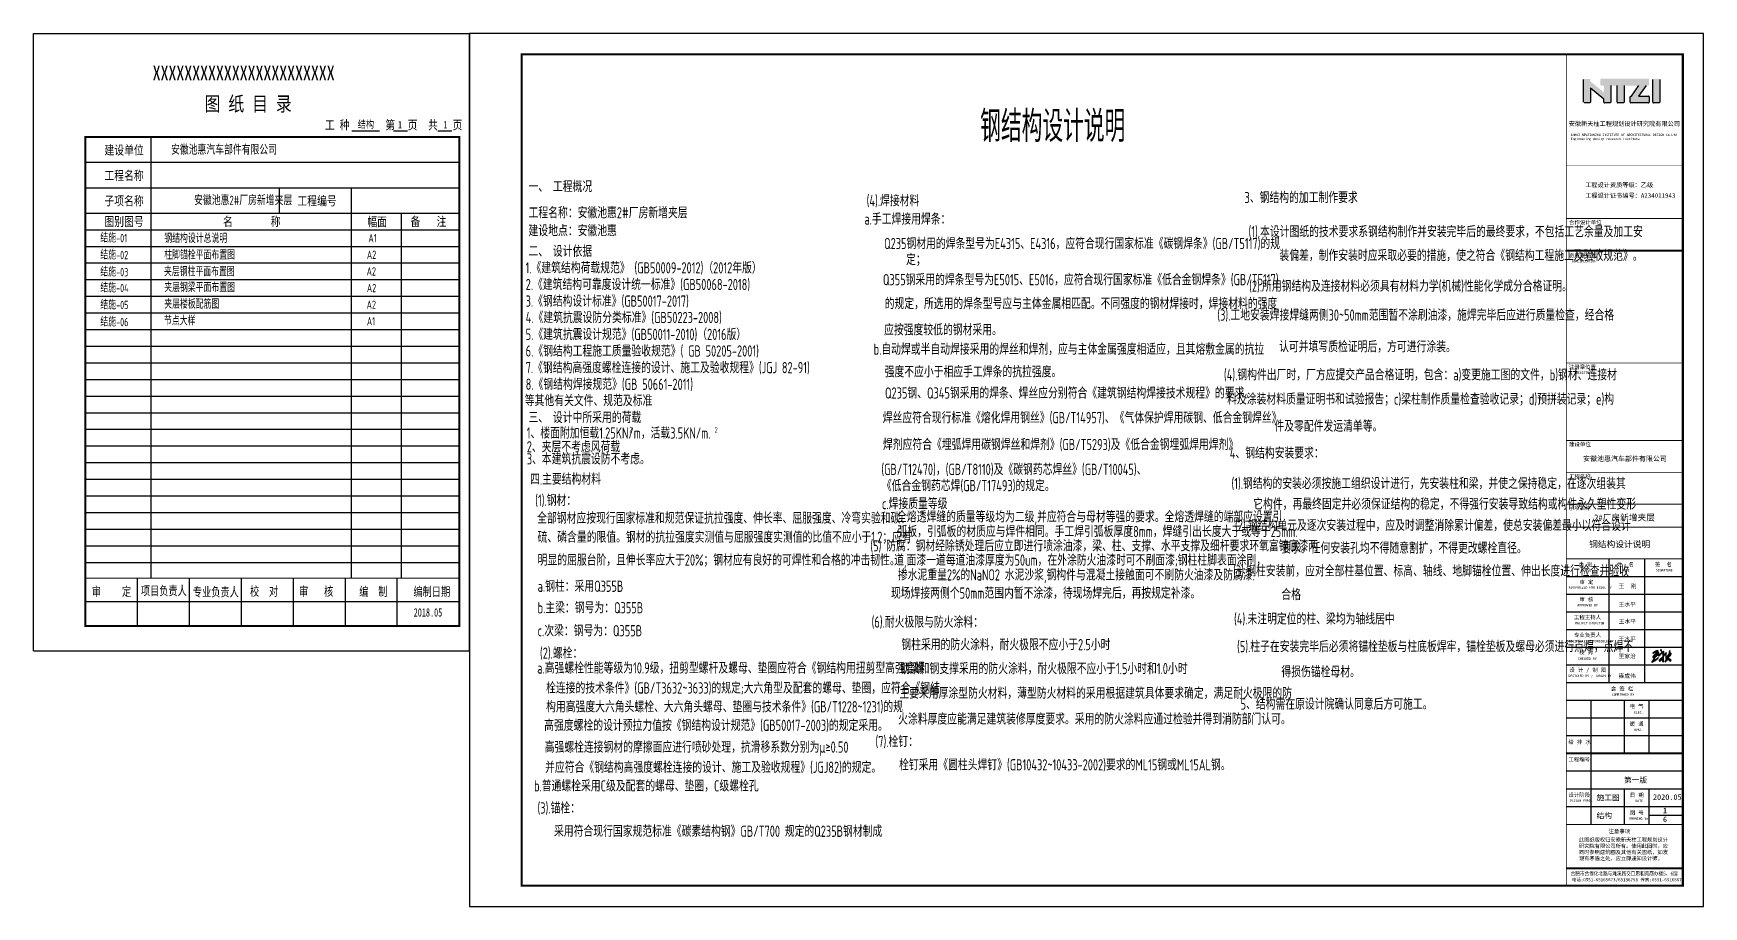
# Model space of a CAD drawing. Extents: x -32169 to 443031, y -120117 to 204739.
# Drawn here: x -32169 to 48231, y -13517 to 28483 of the extents above; entities that cross this region are included whole.
import ezdxf
from ezdxf.enums import TextEntityAlignment as Align

# ---------------------------------------------------------------- set-up
doc = ezdxf.new("R2010")
doc.units = 0
doc.header["$LTSCALE"] = 1000
doc.layers.get('0').update_dxf_attribs({"linetype": 'CONTINUOUS'})
for name, color, linetype in [('46', 7, 'CONTINUOUS'), ('PUB_TEXT', 7, 'CONTINUOUS'), ('PUB_TITLE', 3, 'CONTINUOUS'), ('图框', 82, 'CONTINUOUS'), ('标注', 3, 'CONTINUOUS')]:
    doc.layers.add(name, color=color, linetype=linetype)
doc.styles.add('-宋体', font='', dxfattribs={"width": 0.8})
doc.styles.add('HZS', font='romanc.shx', dxfattribs={"bigfont": 'hztxt.shx'})
doc.styles.add('ST64S', font='romans.shx', dxfattribs={"width": 0.68, "bigfont": 'ST64S.shx'})
doc.styles.add('TQ', font='')
doc.styles.add('TSSD', font='tssdeng.shx', dxfattribs={"width": 0.7, "bigfont": 'tssdchn.shx'})
doc.styles.add('TSSD_Dimension', font='Tssdeng.shx', dxfattribs={"width": 0.7, "bigfont": 'hztxt.shx'})
doc.styles.add('图框', font='')
doc.styles.get('-宋体').set_extended_font_data('SimSun')
doc.styles.get('TQ').set_extended_font_data('SimSun')
doc.styles.get('图框').set_extended_font_data('SimSun')

msp = doc.modelspace()

# ---------------------------------------------------------------- texts
at = {"color": 7, "style": 'TSSD', "width": 0.7}
for s, height, p in [('一、 工程概况', 540, (-8334.86826, 20847.82814)), ('3、钢结构的加工制作要求', 540, (26131.45965, 20319.31345)), ('工程名称：安徽池惠2#厂房新增夹层', 540, (-8334.86826, 19588.46948)), ('(4).焊接材料', 540, (7940.15512, 20170.03212)), ('建设地点：安徽池惠', 540, (-8334.86826, 18726.12921)), ('a.手工焊接用焊条：', 540, (7833.74682, 19286.20338)), ('Q235钢材用的焊条型号为E4315、E4316，应符合现行国家标准《碳钢焊条》(GB/T5117)的规', 540, (8780.8989, 18106.31232)), ('(1).本设计图纸的技术要求系钢结构制作并安装完毕后的最终要求，不包括工艺余量及加工安', 540, (26323.66562, 18677.08832)), ('二、 设计依据', 540, (-8334.86826, 17737.4948)), ('定；', 540, (9840.16928, 17337.66441)), ('装偏差，制作安装时应采取必要的措施，使之符合《钢结构工程施工及验收规范》。', 540, (27810.69286, 17534.55477)), ('1.《建筑结构荷载规范》 (GB50009-2012)（2012年版）', 540, (-8478.17521, 16937.4948)), ('Q355钢采用的焊条型号为E5015、E5016，应符合现行国家标准《低合金钢焊条》(GB/T5117)', 540, (8724.56135, 16369.24875)), ('2.《建筑结构可靠度设计统一标准》(GB50068-2018)', 540, (-8472.36826, 16137.4948)), ('(2).所用钢结构及连接材料必须具有材料力学(机械)性能化学成分合格证明。', 540, (26353.41487, 16061.1017)), ('3.《钢结构设计标准》(GB50017-2017)', 540, (-8472.36826, 15337.4948)), ('的规定，所选用的焊条型号应与主体金属相匹配。不同强度的钢材焊接时，焊接材料的强度', 540, (8808.56664, 15219.40986)), ('4.《建筑抗震设防分类标准》(GB50223-2008)', 540, (-8472.36826, 14548.82531)), ('应按强度较低的钢材采用。', 540, (8780.89263, 13956.98041)), ('(3).工地安装焊接焊缝两侧30~50mm范围暂不涂刷油漆，施焊完毕后应进行质量检查，经合格', 540, (24823.10261, 14667.14659)), ('5.《建筑抗震设计规范》(GB50011-2010)（2016版）', 540, (-8472.36826, 13737.4948)), ('认可并填写质检证明后，方可进行涂装。', 540, (27797.61315, 13145.13495)), ('6.《钢结构工程施工质量验收规范》( GB 50205-2001)', 540, (-8472.36826, 12937.4948)), ('b.自动焊或半自动焊接采用的焊丝和焊剂，应与主体金属强度相适应，且其熔敷金属的抗拉', 540, (8277.25545, 13025.31586)), ('7.《钢结构高强度螺栓连接的设计、施工及验收规程》(JGJ 82-91)', 540, (-8472.36826, 12137.4948)), ('强度不应小于相应手工焊条的抗拉强度。', 540, (8806.1026, 11937.73106)), ('(4).钢构件出厂时，厂方应提交产品合格证明，包含：a)变更施工图的文件，b)钢材、连接材', 540, (25139.79563, 11793.81042)), ('8.《钢结构焊接规范》(GB 50661-2011)', 540, (-8472.36826, 11337.4948)), ('Q235钢、Q345钢采用的焊条、焊丝应分别符合《建筑钢结构焊接技术规程》的要求。', 540, (8824.80998, 10918.0149)), ('等其他有关文件、规范及标准', 540, (-8516.77469, 10552.36052)), ('料及涂装材料质量证明书和试验报告；c)梁柱制作质量检查验收记录；d)预拼装记录；e)构', 540, (25295.01161, 10624.21641)), ('三、 设计中所采用的荷载', 540, (-8334.86826, 9737.4948)), ('焊丝应符合现行标准《熔化焊用钢丝》(GB/T14957)、《气体保护焊用碳钢、低合金钢焊丝》', 540, (8716.37695, 9731.27185)), ('件及零配件发运清单等。', 540, (27571.8086, 9324.88139)), ('1、楼面附加恒载1.25KN/m，活载3.5KN/m.', 540, (-8419.70614, 8991.59192)), ('2、夹层不考虑风荷载', 540, (-8419.70614, 8330.80102)), ('2', 270, (-3482.30835, 9288.8439)), ('2', 270, (625.34169, 9273.04309)), ('焊剂应符合《埋弧焊用碳钢焊丝和焊剂》(GB/T5293)及《低合金钢埋弧焊用焊剂》', 540, (8727.37835, 8440.08336)), ('3、本建筑抗震设防不考虑。', 540, (-8419.70614, 7747.43237)), ('4、钢结构安装要求：', 540, (25422.59375, 8031.61694)), ('四.主要结构材料', 540, (-8262.17195, 6773.25822)), ('(GB/T12470)，(GB/T8110)及《碳钢药芯焊丝》(GB/T10045)、', 540, (8649.56191, 7244.4779)), ('《低合金钢药芯焊(GB/T17493)的规定。', 540, (8675.68325, 6461.58899)), ('(1).钢结构的安装必须按施工组织设计进行，先安装柱和梁，并使之保持稳定，在逐次组装其', 540, (25502.03489, 6566.2804)), ('(1).钢材：', 540, (-8014.60204, 5754.83726)), ('c.焊接质量等级', 540, (8678.69618, 5595.02415)), ('它构件，再最终固定并必须保证结构的稳定，不得强行安装导致结构或构件永久塑性变形', 540, (26549.51556, 5575.89531)), ('全部钢材应按现行国家标准和规范保证抗拉强度、伸长率、屈服强度、冷弯实验和碳、', 540, (-7919.25899, 4899.34139)), ('全熔透焊缝的质量等级均为二级,并应符合与母材等强的要求。全熔透焊缝的端部应设置引 ', 540, (9404.45618, 4962.57707)), ('弧板，引弧板的材质应与焊件相同。手工焊引弧板厚度8mm，焊缝引出长度大于或等于25mm.', 540, (9427.46561, 4256.64559)), ('(2).钢结构单元及逐次安装过程中，应及时调整消除累计偏差，使总安装偏差最小以符合设计', 540, (25673.45183, 4550.16226)), ('硫、磷含量的限值。钢材的抗拉强度实测值与屈服强度实测值的比值不应小于1.2；应有', 540, (-7898.47117, 3982.03925)), ('(5) 防腐：钢材经除锈处理后应立即进行喷涂油漆，梁、柱、支撑、水平支撑及细杆要求环氧富锌底漆两', 540, (8117.50221, 3563.38781)), ('要求。任何安装孔均不得随意割扩，不得更改螺栓直径。', 540, (27905.39516, 3461.18825)), ('明显的屈服台阶，且伸长率应大于20%；钢材应有良好的可焊性和合格的冲击韧性。', 540, (-7898.47117, 2882.71014)), ('     道,面漆一道每道油漆厚度为50um，在外涂防火油漆时可不刷面漆;钢柱柱脚表面涂刷，', 540, (8117.50221, 2878.75074)), ('掺水泥重量2%%%的NaNO\x8e2 水泥沙浆,钢构件与混凝土接触面可不刷防火油漆及防腐漆.', 540, (9444.19293, 2167.52954)), ('(3).钢柱安装前，应对全部柱基位置、标高、轴线、地脚锚栓位置、伸出长度进行检查并验收', 540, (25583.76429, 2359.22848)), ('a.钢柱：采用Q355B', 540, (-7898.47117, 1621.28024)), ('现场焊接两侧个50mm范围内暂不涂漆，待现场焊完后，再按规定补漆。', 540, (9112.17618, 1292.97898)), ('合格', 540, (27905.39516, 1221.91995)), ('b.主梁：钢号为：Q355B', 540, (-7898.47117, 588.6332)), ('c.次梁：钢号为：Q355B', 540, (-7898.47117, -517.87971)), ('(6).耐火极限与防火涂料：', 540, (8178.39096, -101.09737)), ('(4).未注明定位的柱、梁均为轴线居中', 540, (25626.82822, 49.26425)), ('钢柱采用的防火涂料，耐火极限不应小于2.5小时', 540, (9612.74103, -1186.38894)), ('(5).柱子在安装完毕后必须将锚栓垫板与柱底板焊牢，锚栓垫板及螺母必须进行点焊，点焊不', 540, (25771.2714, -1279.68787)), ('(2).螺栓：', 540, (-7785.37823, -1593.08936)), ('a.高强螺栓性能等级为10.9级，扭剪型螺杆及螺母、垫圈应符合《钢结构用扭剪型高强度螺', 540, (-7916.15144, -2310.92475)), ('钢梁和钢支撑采用的防火涂料，耐火极限不应小于1.5小时和1.0小时', 540, (9548.60931, -2339.11004)), ('得损伤锚栓母材。', 540, (27905.39516, -2493.45957)), ('栓连接的技术条件》(GB/T3632~3633)的规定;大六角型及配套的螺母、垫圈，应符合《钢结', 540, (-7490.76626, -3272.38426)), ('主要采用厚涂型防火材料，薄型防火材料的采用根据建筑具体要求确定，满足耐火极限的防', 540, (9517.91962, -3521.96943)), ('构用高强度大六角头螺栓、大六角头螺母、垫圈与技术条件》(GB/T1228~1231)的规', 540, (-7490.76626, -4175.03591)), ('5、结构需在原设计院确认同意后方可施工。', 540, (25941.32993, -4043.38306)), ('高强度螺栓的设计预拉力值按《钢结构设计规范》(GB50017-2003)的规定采用。', 540, (-7579.93088, -5068.67388)), ('火涂料厚度应能满足建筑装修厚度要求。采用的防火涂料应通过检验并得到消防部门认可。', 540, (9457.98225, -4764.82306)), ('高强螺栓连接钢材的摩擦面应进行喷砂处理，抗滑移系数分别为μ≥0.50', 540, (-7558.967, -6116.06774)), ('(7).栓钉：', 540, (8366.51653, -5847.10179)), ('栓钉采用《圆柱头焊钉》(GB10432~10433-2002)要求的ML15钢或ML15AL钢。', 540, (9499.11227, -6967.41626)), ('并应符合《钢结构高强度螺栓连接的设计、施工及验收规程》(JGJ82)的规定。', 540, (-7538.34002, -7086.22668)), ('b.普通螺栓采用C级及配套的螺母、垫圈，C级螺栓孔', 540, (-8069.92314, -7981.84338)), ('(3).锚栓：', 540, (-7904.49637, -9044.22449)), ('采用符合现行国家规范标准《碳素结构钢》GB/T700 规定的Q235B钢材制成', 540, (-7108.61979, -10163.1315))]:
    msp.add_text(s, height=height, dxfattribs=at).set_placement(p)
at = {"layer": '46', "linetype": 'Continuous', "style": 'TQ'}
for s, height, p in [('安徽池惠汽车部件有限公司', 239.9986394, (44446.32871, 7911.66957, 0)), ('2#厂房新增夹层', 299.998299, (44426.7278, 5045.38701, 0))]:
    msp.add_text(s, height=height, rotation=359.9964428966, dxfattribs=at).set_placement(p, align=Align.CENTER)
for s, height, p in [('钢结构设计说明', 299.998299, (42718.94338, 3761.77021, 0)), ('第一版', 264.323723, (44399.81257, -7562.43022, 0)), ('施工图', 264.323723, (43081.47798, -8408.3138, 0)), ('2020.05', 264.323723, (45792.54034, -8382.64938, 0)), ('1', 264.32372, (46274.45263, -9024.08418, 0)), ('结构', 264.323723, (43081.42452, -9269.3552, 0)), ('6', 264.32372, (46274.4259, -9454.60487, 0))]:
    msp.add_text(s, height=height, rotation=359.9964428966, dxfattribs=at).set_placement(p)
at = {"layer": 'PUB_TEXT', "style": 'TSSD_Dimension', "width": 0.7}
for s, height, p in [('安徽池惠汽车部件有限公司', 450, (-25543.58437, 22655.08614)), ('安徽池惠2#厂房新增夹层', 450, (-24433.63027, 20225.64248)), ('结施-01', 400, (-28945.72654, 18436.89617)), ('钢结构设计总说明', 400, (-25868.57786, 18412.29968)), ('A1', 400, (-16043.65428, 18436.89617)), ('结施-02', 400, (-28945.72654, 17621.46801)), ('柱脚锚栓平面布置图', 400, (-25868.57786, 17612.29968)), ('A2', 400, (-16118.06366, 17636.89617)), ('结施-03', 400, (-28945.72654, 16800.26136)), ('夹层钢柱平面布置图', 400, (-25882.01903, 16812.29968)), ('A2', 400, (-16129.47774, 16836.89617)), ('结施-04', 400, (-28945.72654, 16036.89617)), ('夹层钢梁平面布置图', 400, (-25868.57786, 16048.80597)), ('A2', 400, (-16118.06366, 16036.89617)), ('结施-05', 400, (-28945.72654, 15221.46801)), ('夹层楼板配筋图', 400, (-25868.57786, 15248.80597)), ('A2', 400, (-16129.47774, 15236.89617)), ('结施-06', 400, (-28945.72654, 14400.26136)), ('节点大样', 400, (-25882.01903, 14448.80597)), ('A1', 400, (-16118.06366, 14436.89617))]:
    msp.add_text(s, height=height, dxfattribs=at).set_placement(p)
at = {"layer": 'PUB_TEXT', "style": 'TQ'}
for s, height, p in [('王  刚', 197.998878, (44136.88404, 1801.69597, 0)), ('王水平', 197.998878, (44136.82942, 921.95449, 0)), ('王水平', 197.998878, (44142.86818, 107.22263, 0)), ('王水平', 197.998878, (44136.61569, -740.18506, 0)), ('王家治', 197.998878, (44136.72743, -1570.46106, 0)), ('雍成伟', 197.998878, (44136.61569, -2520.81217, 0)), (' 工程编号', 186.99894, (41574.26183, -6527.14846, 0)), (' 设计阶段', 186.99894, (41574.15567, -8237.14988, 0)), ('日 期', 186.99894, (44680.44936, -8247.88651, 0)), ('     DESIGN PHASE', 114.7493495, (41350.55182, -8467.94975, 0)), ('         DATE', 114.7493495, (44137.70707, -8487.05076, 0)), ('     DRAWING No.', 114.7493495, (44207.6865, -9337.30831, 0)), ('图 号', 186.99894, (44680.39709, -9089.82553, 0)), ('注意事项', 186.99894, (43650.39003, -9990.59699, 0)), ('电话:0551-65165673/65136758 传真:0551-65165673', 152.9991326, (41890.91005, -12299.16152, -27.82327))]:
    msp.add_text(s, height=height, rotation=359.9964428966, dxfattribs=at).set_placement(p)
at = {"layer": 'PUB_TEXT', "color": 7, "style": '-宋体', "width": 0.6}
msp.add_text('2018.05', height=400, dxfattribs=at).set_placement((-13862.06508, 432.93937))
at = {"layer": 'PUB_TEXT', "style": 'TQ', "width": 0.85}
msp.add_text('合肥市合作化北路与濉溪路交口思和苑商办楼5、6层 ', height=186.9989399, rotation=359.9964428966, dxfattribs=at).set_placement((41832.05963, -12020.98691, -27.82327))
at = {"layer": 'PUB_TEXT', "char_height": 212.4987953, "attachment_point": 1, "rotation": 359.9964428964, "style": 'TQ'}
for s, insert in [('安徽新天柱工程规划设计研究院有限公司 ', (41737.01307, 24246.03536, 0)), ('工程设计资质等级：乙级 ', (42532.61822, 21302.21533, 0)), ('工程设计证书编号：A234011943 ', (42532.58655, 20792.21822, 0))]:
    msp.add_mtext(s, dxfattribs=dict(at, insert=insert))
at = {"layer": 'PUB_TEXT', "attachment_point": 1, "rotation": 359.9964428964, "style": 'TQ'}
for s, insert, char_height, width in [('ANHUI NEWTIANZHU INSTITUTE OF ARCHITECTURAL DESIGN Co.Ltd\\PEngineering design research institute', (41835.21196, 23660.82477, 0), 114.7493495, 5257.3240822), ('合作设计单位', (41752.04255, 19488.40108, 0), 186.99894, 1749.2501315), ('资质章位置', (41741.19816, 17886.72915, 0), 186.99894, 2124.9879532), ('GUALIFICATION', (41885.68513, 17584.04702, 0), 114.7493495, 2680.8848017), ('注册章位置', (41740.96999, 12531.13147, 0), 186.99894, 1529.9913263), ('REGISTRY', (42089.51402, 12223.00058, 0), 114.749349, 2399.5363967), ('建设单位', (41751.37963, 8810.41415, 0), 186.99894, 1111.7936971), ('工程名称', (41749.77792, 7272.1671, 0), 186.99894, 1111.7936971), ('子项名称', (41741.53421, 5749.09722, 0), 186.99894, 1111.7936971), ('类 别', (42216.56147, 3035.27387, 0), 186.99894, 1111.7936971), ('CLASS', (42346.42169, 2703.09959, 0), 114.749349, 2399.5363967), ('姓  名', (44061.27795, 3028.25737, 0), 186.99894, 1162.4780233), ('NAME', (44306.23188, 2715.23458, 0), 114.749349, 2399.5363967), ('签  名', (45889.06564, 3035.04587, 0), 186.99894, 1474.0632671), ('SIGNATURE', (45932.22709, 2722.57245, 0), 114.749349, 2399.5363967), ('AUTHORIZED FOR ISSUE BY', (41739.75043, 1891.99759, 0), 114.7493495, 2399.5363967), ('审 定', (42253.63542, 2193.0916, 0), 186.99894, 805.3359101), ('APPROVED BY', (42152.46803, 1038.74666, 0), 114.7493495, 2399.5363967), ('审 核', (42252.01078, 1350.60218, 0), 186.99894, 1427.8477008), ('工程主持人', (41987.26986, 493.89859, 0), 186.99894, 1739.5524818), ('PROJECT DIRECTOR', (42020.72159, 167.68034, 0), 114.7493495, 2399.5363967), ('DISCIPLINE RESPONSIBLE BY', (41650.5915, -694.43994, 0), 114.7493495, 2399.5363967), ('专业负责人', (41986.33859, -359.4361, 0), 186.99894, 1661.5254447), ('CHECKED BY', (42185.82054, -1533.61991, 0), 114.749349, 2399.5363967), ('校 对', (42240.42522, -1196.06695, 0), 186.99894, 2006.1310806), ('DESIGNED BY /  DRAWN BY', (41728.49571, -2364.03607, 0), 114.7493495, 2399.5363967), ('设 计 / 制 图', (41767.2146, -2040.41384, 0), 186.99894, 2576.9487837), ('会 签 栏', (43767.64488, -2946.20466, 0), 186.99894, 2223.5873942), ('COMFIRMED BY', (43814.40106, -3261.44766, 0), 114.7493495, 2399.5363967), ('电 气', (44664.17873, -3784.26584, 0), 186.99894, 2005.9886278), ('暖 通', (44664.12596, -4634.26102, 0), 186.99894, 2005.9886278), ('   ELEC.', (44609.57405, -4121.8188, 0), 114.749349, 2399.5363967), ('给 排 水', (41721.59858, -5505.55923, 0), 186.99894, 2223.5873942), ('   HVAC.', (44609.52174, -4964.37526, 0), 114.749349, 2399.5363967)]:
    msp.add_mtext(s, dxfattribs=dict(at, insert=insert, char_height=char_height, width=width))
at = {"layer": '图框'}
for s, height, style, width, p in [('XXXXXXXXXXXXXXXXXXXXXXX', 700, '-宋体', 0.8, (-26429.84922, 26231.93502)), ('图 纸 目 录', 700, '-宋体', 0.8, (-23929.7988, 24749.75468)), ('工 种', 500, 'HZS', 0.7, (-18137.6344, 23814.59064)), ('结构', 350, '图框', 0.8, (-16554.09977, 23933.10893)), ('第', 500, 'HZS', 0.7, (-15232.5289, 23814.59064)), ('1', 350, '图框', 0.8, (-14622.35547, 23921.43828)), ('页', 500, 'HZS', 0.7, (-14153.21269, 23814.59064)), ('共', 500, 'HZS', 0.7, (-13172.29389, 23814.59064)), ('1', 350, '图框', 0.8, (-12434.81879, 23921.43828)), ('页', 500, 'HZS', 0.7, (-11992.11158, 23814.59064)), ('建设单位', 500, 'HZS', 0.7, (-28750.20989, 22605.31321)), ('工程名称', 500, 'HZS', 0.7, (-28750.20989, 21384.0861)), ('子项名称', 500, 'HZS', 0.7, (-28750.20989, 20162.85899)), ('工程编号', 500, 'HZS', 0.7, (-19460.64132, 20162.85899)), ('图别图号', 500, 'HZS', 0.7, (-28750.20989, 19168.1881)), ('名       称', 500, 'HZS', 0.7, (-23044.4167, 19168.76271)), ('幅面', 500, 'HZS', 0.7, (-16095.61253, 19161.0501)), ('备   注', 500, 'HZS', 0.7, (-14016.8432, 19168.53344)), ('校  对', 500, 'ST64S', 0.68, (-21740.56737, 1378.4926)), ('审   核', 500, 'ST64S', 0.68, (-19379.68659, 1378.49181)), ('编  制', 500, 'ST64S', 0.68, (-16482.23419, 1367.29674)), ('编制日期', 500, 'ST64S', 0.68, (-13875.03707, 1366.56604))]:
    msp.add_text(s, height=height, dxfattribs=dict(at, style=style, width=width)).set_placement(p)
at = {"layer": '图框', "style": 'ST64S', "width": 0.68}
for s, p in [('审    定', (-28412.17446, 1650.75231)), ('项目负责人', (-25889.92263, 1684.736)), ('专业负责人', (-23385.66766, 1627.39437))]:
    msp.add_text(s, height=500, dxfattribs=at).set_placement(p, align=Align.MIDDLE)
at = {"layer": '标注', "style": 'TSSD', "width": 0.7}
msp.add_text('钢结构设计说明', height=1500, dxfattribs=at).set_placement((13409.84278, 23263.65186))

# ---------------------------------------------------------------- blocks, each defined once
blk = doc.blocks.new('ly')
at = {"layer": 'PUB_TEXT', "color": 4, "insert": (-5884, 1715), "char_height": 212, "width": 5144.75, "attachment_point": 1, "style": 'TQ'}
blk.add_mtext('此图纸版权归安徽新天柱工程规划设计研究院有限公司所有。使用此图时，应同时参照建筑图及其他有关图纸，如发现有矛盾之处，应立即通知设计师。', dxfattribs=at)
blk = doc.blocks.new('A$C3EBB42B8')
h = blk.add_hatch(color=256)
h.paths.add_polyline_path([(869, 865), (870, 836), (895, 817), (934, 836), (1060, 930), (1143, 1000), (1248, 1089), (1293, 1134), (1442, 1263), (1502, 1315), (1524, 1334), (1529, 1339), (1549, 1331), (1544, 1305), (1515, 1270), (1510, 1223), (1489, 1172), (1466, 1115), (1465, 1006), (1464, 942), (1463, 831), (1463, 770), (1461, 720), (1446, 688), (1411, 618), (1355, 577), (1326, 558), (1298, 540), (1246, 536), (1160, 454), (1099, 391), (1060, 352), (1020, 291), (990, 243), (986, 210), (993, 168), (1017, 153), (1045, 137), (1098, 151), (1151, 165), (1205, 224), (1240, 261), (1274, 318), (1307, 367), (1349, 431), (1371, 465), (1390, 432), (1382, 346), (1400, 277), (1420, 197), (1436, 136), (1458, 83), (1463, 41), (1489, 16), (1516, 23), (1550, 58), (1553, 336), (1553, 425), (1542, 525), (1542, 651), (1542, 703), (1646, 875), (1779, 1034), (1840, 1108), (1858, 1128), (1849, 1118), (1870, 1084), (1868, 980), (1857, 817), (1852, 747), (1868, 614), (1878, 530), (1884, 481), (1909, 434), (1909, 386), (1859, 288), (1826, 223), (1787, 156), (1761, 108), (1753, 60), (1770, 36), (1801, 32), (1857, 67), (1901, 117), (1911, 173), (2018, 427), (2067, 580), (2149, 791), (2218, 925), (2232, 953), (2240, 860), (2281, 810), (2248, 709), (2179, 583), (2108, 443), (2073, 374), (2078, 284), (2089, 254), (2163, 303), (2205, 331), (2339, 322), (2397, 318), (2446, 291), (2486, 254), (2489, 217), (2412, 233), (2344, 246), (2317, 279), (2344, 246), (2360, 187), (2415, 156), (2459, 131), (2554, 168), (2597, 251), (2539, 322), (2459, 386), (2342, 420), (2268, 411), (2185, 408), (2145, 380), (2172, 476), (2221, 572), (2274, 682), (2310, 781), (2360, 808), (2449, 846), (2481, 875), (2534, 975), (2562, 1027), (2580, 1114), (2573, 1164), (2555, 1176), (2524, 1159), (2471, 1108), (2446, 1063), (2421, 1021), (2372, 968), (2371, 924), (2337, 883), (2318, 887), (2326, 963), (2332, 1065), (2355, 1141), (2366, 1178), (2408, 1218), (2437, 1271), (2446, 1336), (2402, 1294), (2389, 1262), (2399, 1334), (2427, 1395), (2431, 1458), (2423, 1500), (2383, 1516), (2360, 1514), (2355, 1458), (2339, 1378), (2324, 1279), (2309, 1199), (2276, 1115), (2269, 1036), (2229, 1017), (2181, 956), (2135, 878), (2110, 819), (2084, 733), (2054, 660), (2011, 604), (2005, 540), (1994, 491), (1958, 506), (1956, 572), (1953, 658), (1945, 737), (1938, 810), (1926, 922), (1934, 1048), (1936, 1134), (1939, 1226), (1896, 1224), (1836, 1185), (1767, 1085), (1709, 1046), (1640, 950), (1593, 890), (1542, 824), (1525, 872), (1548, 1044), (1576, 1157), (1591, 1288), (1598, 1348), (1623, 1404), (1552, 1415), (1488, 1387), (1445, 1361), (1339, 1280), (1297, 1222), (1196, 1142), (1098, 1061), (1038, 1014), (991, 973), (948, 935), (905, 911)])
h.paths.add_polyline_path([(1155, 1642), (1153, 1605), (1163, 1582), (1173, 1557), (1184, 1533), (1204, 1553), (1221, 1541), (1231, 1517), (1249, 1475), (1246, 1450), (1259, 1441), (1282, 1442), (1298, 1465), (1303, 1517), (1289, 1565), (1276, 1612), (1249, 1642), (1210, 1642), (1169, 1647)])
h.paths.add_polyline_path([(134, 1218), (138, 1192), (179, 1186), (213, 1207), (248, 1229), (297, 1260), (359, 1303), (402, 1328), (430, 1345), (468, 1364), (498, 1379), (538, 1392), (565, 1401), (610, 1428), (642, 1448), (702, 1462), (738, 1462), (774, 1458), (757, 1432), (739, 1406), (720, 1377), (708, 1350), (685, 1296), (642, 1269), (602, 1218), (572, 1180), (534, 1150), (490, 1115), (455, 1056), (413, 1012), (366, 961), (331, 922), (279, 866), (239, 823), (189, 776), (136, 716), (121, 661), (132, 627), (172, 598), (238, 595), (289, 615), (368, 644), (398, 657), (356, 582), (333, 541), (308, 496), (273, 437), (238, 373), (181, 290), (137, 227), (107, 185), (82, 148), (45, 95), (22, 63), (9, 57), (0, 20), (5, 4), (31, 0), (59, 5), (104, 22), (141, 45), (235, 76), (284, 114), (362, 152), (388, 179), (442, 206), (491, 231), (542, 276), (586, 315), (664, 369), (715, 403), (747, 440), (818, 519), (859, 567), (874, 583), (866, 597), (846, 594), (818, 555), (765, 527), (701, 466), (666, 432), (604, 400), (565, 367), (519, 332), (482, 298), (445, 276), (404, 250), (362, 223), (302, 185), (259, 158), (218, 140), (196, 123), (165, 119), (139, 124), (158, 150), (237, 267), (270, 293), (289, 346), (324, 390), (339, 426), (357, 456), (375, 484), (391, 511), (409, 539), (442, 604), (459, 639), (483, 677), (504, 711), (521, 741), (619, 811), (677, 883), (739, 939), (779, 975), (814, 1006), (847, 1036), (892, 1090), (916, 1119), (938, 1179), (935, 1219), (932, 1253), (906, 1265), (862, 1285), (823, 1287), (784, 1289), (745, 1274), (723, 1263), (768, 1327), (799, 1371), (831, 1417), (844, 1482), (849, 1511), (830, 1525), (800, 1527), (734, 1530), (669, 1504), (639, 1501), (570, 1480), (545, 1466), (501, 1452), (476, 1434), (439, 1420), (343, 1370), (319, 1349), (271, 1333), (239, 1304), (204, 1281), (179, 1253), (166, 1238)])
h.paths.add_polyline_path([(755, 1208), (696, 1162), (682, 1126), (648, 1084), (616, 1018), (593, 968), (561, 897), (565, 860), (618, 899), (671, 951), (725, 982), (755, 1036), (817, 1082), (858, 1130), (867, 1188), (870, 1210), (830, 1219), (782, 1229)], flags=16)
h.paths.add_polyline_path([(595, 1140), (545, 1077), (505, 1027), (465, 979), (441, 943), (398, 908), (361, 876), (316, 838), (274, 777), (252, 743), (208, 702), (197, 677), (201, 656), (242, 658), (302, 677), (366, 698), (414, 730), (454, 758), (476, 825), (515, 892), (538, 965), (572, 1029), (597, 1094), (608, 1125)], flags=16)
for points in [[(134, 1218), (138, 1192), (179, 1186), (213, 1207), (248, 1229), (297, 1260), (359, 1303), (402, 1328), (430, 1345), (468, 1364), (498, 1379), (538, 1392), (565, 1401), (610, 1428), (642, 1448), (702, 1462), (738, 1462), (774, 1458), (757, 1432), (739, 1406), (720, 1377), (708, 1350), (685, 1296), (642, 1269), (602, 1218), (572, 1180), (534, 1150), (490, 1115), (455, 1056), (413, 1012), (366, 961), (331, 922), (279, 866), (239, 823), (189, 776), (136, 716), (121, 661), (132, 627), (172, 598), (238, 595), (289, 615), (368, 644), (398, 657), (356, 582), (333, 541), (308, 496), (273, 437), (238, 373), (181, 290), (137, 227), (107, 185), (82, 148), (45, 95), (22, 63), (9, 57), (0, 20), (5, 4), (31, 0), (59, 5), (104, 22), (141, 45), (235, 76), (284, 114), (362, 152), (388, 179), (442, 206), (491, 231), (542, 276), (586, 315), (664, 369), (715, 403), (747, 440), (818, 519), (859, 567), (874, 583), (866, 597), (846, 594), (818, 555), (765, 527), (701, 466), (666, 432), (604, 400), (565, 367), (519, 332), (482, 298), (445, 276), (404, 250), (362, 223), (302, 185), (259, 158), (218, 140), (196, 123), (165, 119), (139, 124), (158, 150), (237, 267), (270, 293), (289, 346), (324, 390), (339, 426), (357, 456), (375, 484), (391, 511), (409, 539), (442, 604), (459, 639), (483, 677), (504, 711), (521, 741), (619, 811), (677, 883), (739, 939), (779, 975), (814, 1006), (847, 1036), (892, 1090), (916, 1119), (938, 1179), (935, 1219), (932, 1253), (906, 1265), (862, 1285), (823, 1287), (784, 1289), (745, 1274), (723, 1263), (768, 1327), (799, 1371), (831, 1417), (844, 1482), (849, 1511), (830, 1525), (800, 1527), (734, 1530), (669, 1504), (639, 1501), (570, 1480), (545, 1466), (501, 1452), (476, 1434), (439, 1420), (343, 1370), (319, 1349), (271, 1333), (239, 1304), (204, 1281), (179, 1253), (166, 1238), (134, 1218)], [(595, 1140), (545, 1077), (505, 1027), (465, 979), (441, 943), (398, 908), (361, 876), (316, 838), (274, 777), (252, 743), (208, 702), (197, 677), (201, 656), (242, 658), (302, 677), (366, 698), (414, 730), (454, 758), (476, 825), (515, 892), (538, 965), (572, 1029), (597, 1094), (608, 1125), (595, 1140)], [(755, 1208), (696, 1162), (682, 1126), (648, 1084), (616, 1018), (593, 968), (561, 897), (565, 860), (618, 899), (671, 951), (725, 982), (755, 1036), (817, 1082), (858, 1130), (867, 1188), (870, 1210), (830, 1219), (782, 1229), (755, 1208)], [(869, 865), (870, 836), (895, 817), (934, 836), (1060, 930), (1143, 1000), (1248, 1089), (1293, 1134), (1442, 1263), (1502, 1315), (1524, 1334), (1529, 1339), (1549, 1331), (1544, 1305), (1515, 1270), (1510, 1223), (1489, 1172), (1466, 1115), (1465, 1006), (1464, 942), (1463, 831), (1463, 770), (1461, 720), (1446, 688), (1411, 618), (1355, 577), (1326, 558), (1298, 540), (1246, 536), (1160, 454), (1099, 391), (1060, 352), (1020, 291), (990, 243), (986, 210), (993, 168), (1017, 153), (1045, 137), (1098, 151), (1151, 165), (1205, 224), (1240, 261), (1274, 318), (1307, 367), (1349, 431), (1371, 465), (1390, 432), (1382, 346), (1400, 277), (1420, 197), (1436, 136), (1458, 83), (1463, 41), (1489, 16), (1516, 23), (1550, 58), (1553, 336), (1553, 425), (1542, 525), (1542, 651), (1542, 703), (1646, 875), (1779, 1034), (1840, 1108), (1858, 1128), (1849, 1118), (1870, 1084), (1868, 980), (1857, 817), (1852, 747), (1868, 614), (1878, 530), (1884, 481), (1909, 434), (1909, 386), (1859, 288), (1826, 223), (1787, 156), (1761, 108), (1753, 60), (1770, 36), (1801, 32), (1857, 67), (1901, 117), (1911, 173), (2018, 427), (2067, 580), (2149, 791), (2218, 925), (2232, 953), (2240, 860), (2281, 810), (2248, 709), (2179, 583), (2108, 443), (2073, 374), (2078, 284), (2089, 254), (2163, 303), (2205, 331), (2339, 322), (2397, 318), (2446, 291), (2486, 254), (2489, 217), (2412, 233), (2344, 246), (2317, 279), (2344, 246), (2360, 187), (2415, 156), (2459, 131), (2554, 168), (2597, 251), (2539, 322), (2459, 386), (2342, 420), (2268, 411), (2185, 408), (2145, 380), (2172, 476), (2221, 572), (2274, 682), (2310, 781), (2360, 808), (2449, 846), (2481, 875), (2534, 975), (2562, 1027), (2580, 1114), (2573, 1164), (2555, 1176), (2524, 1159), (2471, 1108), (2446, 1063), (2421, 1021), (2372, 968), (2371, 924), (2337, 883), (2318, 887), (2326, 963), (2332, 1065), (2355, 1141), (2366, 1178), (2408, 1218), (2437, 1271), (2446, 1336), (2402, 1294), (2389, 1262), (2399, 1334), (2427, 1395), (2431, 1458), (2423, 1500), (2383, 1516), (2360, 1514), (2355, 1458), (2339, 1378), (2324, 1279), (2309, 1199), (2276, 1115), (2269, 1036), (2229, 1017), (2181, 956), (2135, 878), (2110, 819), (2084, 733), (2054, 660), (2011, 604), (2005, 540), (1994, 491), (1958, 506), (1956, 572), (1953, 658), (1945, 737), (1938, 810), (1926, 922), (1934, 1048), (1936, 1134), (1939, 1226), (1896, 1224), (1836, 1185), (1767, 1085), (1709, 1046), (1640, 950), (1593, 890), (1542, 824), (1542, 824), (1525, 872), (1548, 1044), (1576, 1157), (1591, 1288), (1598, 1348), (1623, 1404), (1552, 1415), (1488, 1387), (1445, 1361), (1339, 1280), (1297, 1222), (1196, 1142), (1098, 1061), (1038, 1014), (991, 973), (948, 935), (905, 911), (869, 865), (869, 865)], [(1155, 1642), (1153, 1605), (1163, 1582), (1173, 1557), (1184, 1533), (1204, 1553), (1221, 1541), (1231, 1517), (1249, 1475), (1246, 1450), (1259, 1441), (1282, 1442), (1298, 1465), (1303, 1517), (1289, 1565), (1276, 1612), (1249, 1642), (1210, 1642), (1169, 1647), (1155, 1642)]]:
    blk.add_lwpolyline(points)

# ---------------------------------------------------------------- hatches: boundary and pattern name
h = msp.add_hatch(color=256)
h.paths.add_polyline_path([(42785.55046, 25843.91945), (43432.10945, 25315.30547), (43432.10093, 25177.97315, 0.4142135624), (43464.09876, 25145.97135), (43727.24876, 25145.95501, 0.4142135624), (43759.25057, 25177.95284), (43759.30017, 25976.89283), (44072.98495, 25976.87335), (44072.93543, 25179.22845, 0.4142135624), (44104.93326, 25147.22664), (44374.95499, 25147.20988, 0.4142135624), (44406.95679, 25179.20771), (44407.0063, 25976.70872), (45119.62235, 25976.66447), (44757.43234, 25465.48882), (44735.387, 25465.49019, 0.4142135624), (44703.3852, 25433.49236), (44703.36889, 25170.84322, 0.4142135624), (44735.36672, 25138.84141), (45575.64844, 25138.78925, 0.4142135624), (45607.65024, 25170.78708), (45607.66668, 25435.63066, 0.4142135624), (45575.66885, 25467.63247), (45095.44687, 25467.66228), (45469.98757, 25981.53526), (45576.44365, 25981.52865, 0.4142135624), (45608.44545, 26013.52648), (45608.46162, 26274.01715, 0.4142135624), (45576.46379, 26306.01895), (43297.94943, 26306.16041, 0.4142135624), (43265.94762, 26274.16258), (43265.93107, 26007.59222, 0.4142135624), (43297.9289, 25975.59041), (43428.99317, 25975.58227), (43428.9728, 25647.42257), (42783.80662, 26174.45358), (42784.0166, 26262.96647, 0.4148903748), (42752.01886, 26295.0422), (42484.02123, 26295.05884, 0.4142135624), (42452.01943, 26263.061), (42451.95192, 25175.80358, 0.4142135624), (42483.94976, 25143.80178), (42753.50718, 25143.78504, 0.4142135624), (42785.50898, 25175.78287)])
h.paths.add_polyline_path([(45789.65843, 25177.86276, 0.4142135624), (45821.65626, 25145.86096), (46089.07788, 25145.84435, 0.4142135624), (46121.07968, 25177.84219), (46121.14698, 26261.82593, 0.4142135624), (46089.14915, 26293.82773), (45821.72753, 26293.84433, 0.4142135624), (45789.72573, 26261.8465)])

# ---------------------------------------------------------------- linework, layer by layer
for p, q in [((42451.95192, 25175.80358), (42452.01943, 26263.061)), ((42785.55046, 25843.91945), (42785.50898, 25175.78287)), ((43432.10945, 25315.30547), (42785.55046, 25843.91945)), ((43759.30017, 25976.89283), (43759.25057, 25177.95284)), ((44072.93543, 25179.22845), (44072.98495, 25976.87335)), ((44407.0063, 25976.70872), (44406.95679, 25179.20771)), ((44757.43234, 25465.48882), (45119.62235, 25976.66447)), ((45469.98757, 25981.53526), (45095.44687, 25467.66228)), ((45789.65843, 25177.86276), (45789.72573, 26261.8465)), ((46121.14698, 26261.82593), (46121.07968, 25177.84219)), ((42753.50718, 25143.78504), (42483.94976, 25143.80178)), ((43432.10093, 25177.97315), (43432.10945, 25315.30547)), ((43727.24876, 25145.95501), (43464.09876, 25145.97135)), ((44374.95499, 25147.20988), (44104.93326, 25147.22664)), ((44703.36889, 25170.84322), (44703.3852, 25433.49236)), ((45575.64844, 25138.78925), (44735.36672, 25138.84141)), ((44735.387, 25465.49019), (44757.43234, 25465.48882)), ((45095.44687, 25467.66228), (45575.66885, 25467.63247)), ((45607.66668, 25435.63066), (45607.65024, 25170.78708)), ((46089.07788, 25145.84435), (45821.65626, 25145.86096))]:
    msp.add_line(p, q)
for centre, start, end in [((42753.50916, 25175.78486, 0), 269.9964429122, 359.9964428988), ((43464.10075, 25177.97116, 0), 179.9964428988, 269.9964429122), ((43727.25075, 25177.95483, 0), 269.9964429122, 359.9964428988), ((44104.93525, 25179.22646, 0), 179.9964428988, 269.9964429122), ((44374.95697, 25179.2097, 0), 269.9964429122, 359.9964428988), ((44735.36871, 25170.84123, 0), 179.9964428988, 269.9964429122), ((44735.38502, 25433.49037, 0), 89.9964429122, 179.9964428988), ((45575.65042, 25170.78906, 0), 269.9964429122, 359.9964428988), ((45575.66687, 25435.63265, 0), 359.9964428988, 89.9964429122), ((45821.65825, 25177.86077, 0), 179.9964428988, 269.9964429122), ((46089.07986, 25177.84417, 0), 269.9964429122, 359.9964428988)]:
    msp.add_arc(centre, 31.99982, start, end)
at = {"layer": 'PUB_TEXT'}
for p, q in [((47230.54765, -12516.90179), (47230.57791, -12029.45766)), ((47233.03096, -12517.12863), (46452.64706, -12517.08018))]:
    msp.add_line(p, q, dxfattribs=at)
at = {"layer": 'PUB_TITLE', "lineweight": 40}
for p, q in [((41619.99368, 18048.00252), (47229.96187, 18047.65423)), ((41620.97505, -6144.63713), (47230.94324, -6144.98541)), ((41620.63224, -11666.55833), (47230.60042, -11666.90661))]:
    msp.add_line(p, q, dxfattribs=at)
at = {"layer": 'PUB_TITLE'}
for p, q in [((43678.18336, -2744.78411), (43678.55275, 3205.18214)), ((45403.67357, -2744.89124), (45404.04296, 3205.07502)), ((41621.50276, 2355.31467), (47231.47094, 2354.96638)), ((41621.44999, 1505.31949), (47231.41817, 1504.97121)), ((41621.39722, 655.32431), (47231.3654, 654.97603)), ((41621.34445, -194.67087), (47231.31263, -195.01915)), ((41621.29168, -1044.66605), (47231.25986, -1045.01433)), ((41621.23891, -1894.66123), (47231.20709, -1895.00951)), ((41621.18614, -2744.65641), (47231.15432, -2745.00469)), ((41621.13337, -3594.65159), (47231.10155, -3594.99987)), ((42810.59053, -6144.71098), (42810.74884, -3594.72544)), ((44425.58137, -6144.81125), (44425.73968, -3594.82571)), ((45615.57462, -6144.88512), (45615.73293, -3594.89959)), ((41621.08059, -4444.64677), (47231.04878, -4444.99505)), ((41621.02782, -5294.64195), (47230.99601, -5294.99023)), ((42810.94474, -9566.78789), (42811.15719, -6144.71102)), ((41620.92228, -6994.63231), (47230.89047, -6994.98059)), ((41620.86883, -7855.67742), (47230.83701, -7856.02571)), ((44425.36892, -9566.88812), (44425.47514, -7855.85154)), ((45615.36217, -9566.962), (45615.4684, -7855.92542)), ((41620.81606, -8705.6726), (47248.00587, -8706.02196)), ((47230.75751, -9136.54159), (45615.3889, -9136.4413))]:
    msp.add_line(p, q, dxfattribs=at)
msp.add_lwpolyline([(-11169.45235, -13516.90179), (48230.54765, -13516.90179), (48230.54765, 28483.09821), (-11169.45235, 28483.09821)], close=True, dxfattribs=at)
at = {"layer": 'PUB_TITLE', "const_width": 100}
msp.add_lwpolyline([(-8669.45235, -12516.90179), (47230.54765, -12516.90179), (47230.54765, 27483.09821), (-8669.45235, 27483.09821)], close=True, dxfattribs=at)
at = {"layer": 'PUB_TITLE', "lineweight": 40, "elevation": 0}
for points, const_width in [([(41623.06278, 27483.21965), (41620.57947, -12516.55351)], 42.49976), ([(41623.06278, 27483.21965), (41620.57947, -12516.55351)], 42.49976), ([(41622.73032, 22128.25002), (47232.69851, 22127.90174)], 25.49986), ([(41622.57201, 19578.26448), (47232.5402, 19577.9162)], 42.49976), ([(41622.47703, 18048.27316), (47232.44521, 18047.92487)], 42.49976), ([(41619.76149, 12627.71096), (47229.72968, 12627.36268)], 42.49976), ([(41621.90909, 8900.27755), (47231.87728, 8899.92927)], 42.49976), ([(41621.8141, 7370.28623), (47231.78229, 7369.93794)], 42.49976), ([(41621.71912, 5840.29491), (47231.6873, 5839.94662)], 42.49976), ([(41621.65052, 4735.30117), (47231.6187, 4734.95289)], 42.49976), ([(41621.55553, 3205.30985), (47231.52371, 3204.96156)], 42.49976), ([(41621.18614, -2744.65641), (47231.15432, -2745.00469)], 42.49976), ([(41620.7626, -9566.714), (47203.13913, -9567.06057)], 42.49976)]:
    msp.add_lwpolyline(points, dxfattribs=dict(at, const_width=const_width))
at = {"layer": 'PUB_TITLE', "const_width": 42.49976, "elevation": 0}
msp.add_lwpolyline([(41620.97505, -6144.63713), (47230.94324, -6144.98541)], dxfattribs=at)
at = {"layer": '图框'}
for p, q in [((-32169.45235, 28483.09821), (-11169.45235, 28483.09821)), ((-32169.45235, -1216.90179), (-32169.45235, 28483.09821)), ((-11169.45235, -1216.90179), (-11169.45235, 28483.09821)), ((-29669.45235, 23504.32532), (-11669.45235, 23504.32532)), ((-26508.78532, 23504.32532), (-26508.78532, 2283.09821)), ((-16847.95416, 23796.2651), (-15512.94246, 23796.2651)), ((-14833.04492, 23796.2651), (-14165.53908, 23796.2651)), ((-12696.22602, 23796.2651), (-12028.72017, 23796.2651)), ((-29669.45235, 22283.09821), (-11669.45235, 22283.09821)), ((-29669.45235, 21061.8711), (-11669.45235, 21061.8711)), ((-20342.96059, 21061.8711), (-20342.96059, 19840.64399)), ((-16869.45235, 21061.8711), (-16869.45235, 2283.09821)), ((-29669.45235, 19840.64399), (-11669.45235, 19840.64399)), ((-14469.45235, 19840.64399), (-14469.45235, 2283.09821)), ((-29669.45235, 19040.64399), (-11669.45235, 19040.64399)), ((-29669.45235, 18240.64399), (-11669.45235, 18240.64399)), ((-29669.45235, 17440.64399), (-11669.45235, 17440.64399)), ((-29669.45235, 16640.64399), (-11669.45235, 16640.64399)), ((-29669.45235, 15840.64399), (-11669.45235, 15840.64399)), ((-29669.45235, 15040.64399), (-11669.45235, 15040.64399)), ((-29669.45235, 14240.64399), (-11669.45235, 14240.64399)), ((-29669.45235, 13440.64399), (-11669.45235, 13440.64399)), ((-29669.45235, 12640.64399), (-11669.45235, 12640.64399)), ((-29669.45235, 11840.64399), (-11669.45235, 11840.64399)), ((-29669.45235, 11040.64399), (-11669.45235, 11040.64399)), ((-29669.45235, 10240.64399), (-11669.45235, 10240.64399)), ((-29669.45235, 9440.64399), (-11669.45235, 9440.64399)), ((-29669.45235, 8640.64399), (-11669.45235, 8640.64399)), ((-29669.45235, 7840.64399), (-11669.45235, 7840.64399)), ((-29669.45235, 7040.64399), (-11669.45235, 7040.64399)), ((-29669.45235, 6240.64399), (-11669.45235, 6240.64399)), ((-29669.45235, 5440.64399), (-11669.45235, 5440.64399)), ((-29669.45235, 4640.64399), (-11669.45235, 4640.64399)), ((-29669.45235, 3840.64399), (-11669.45235, 3840.64399)), ((-29669.45235, 3040.64399), (-11669.45235, 3040.64399)), ((-27169.45235, 2283.09821), (-27169.45235, -16.90179)), ((-24669.45235, 2283.09821), (-24669.45235, -16.90179)), ((-22169.45235, 2283.09821), (-22169.45235, -16.90179)), ((-19669.45235, 2283.09821), (-19669.45235, -16.90179)), ((-17169.45235, 2283.09821), (-17169.45235, -16.90179)), ((-14669.45235, 2283.09821), (-14669.45235, -16.90179)), ((-29669.45235, 1160.09821), (-29669.45235, -16.90179)), ((-29669.45235, 1160.09821), (-11669.45235, 1160.09821)), ((-29669.45235, 1160.09821), (-11669.45235, 1160.09821)), ((-32169.45235, -1216.90179), (-11169.45235, -1216.90179))]:
    msp.add_line(p, q, dxfattribs=at)
at = {"layer": '图框', "const_width": 100}
msp.add_lwpolyline([(-29669.45235, 23504.32532), (-29669.45235, -16.90179), (-11669.45235, -16.90179), (-11669.45235, 23504.32532)], close=True, dxfattribs=at)
at = {"layer": '图框', "const_width": 50}
for points in [[(-29669.45235, 19840.64399), (-11669.45235, 19840.64399)], [(-29669.45235, 2283.09821), (-11669.45235, 2283.09821)]]:
    msp.add_lwpolyline(points, dxfattribs=at)

# ---------------------------------------------------------------- block references
at = {"xscale": 0.359997959104309, "yscale": 0.359997959104309, "zscale": 0.359997959104309, "rotation": 359.9964428860884}
msp.add_blockref('A$C3EBB42B8', (45738.81856, -1757.23885, 27.82327), dxfattribs=at)
at = {"layer": 'PUB_TEXT', "xscale": 0.8499951807398997, "yscale": 0.8499951807398997, "zscale": 0.8499951807398997, "rotation": 359.9964428982932}
msp.add_blockref('ly', (47230.60042, -11666.90661, 0), dxfattribs=at)

msp.set_redraw_order([(e.dxf.handle, doc.entitydb.next_handle()) for e in msp.query("TEXT MTEXT ATTDEF DIMENSION ARC_DIMENSION")])  # texts and dimensions are drawn at this point

doc.saveas('drawing.dxf')
